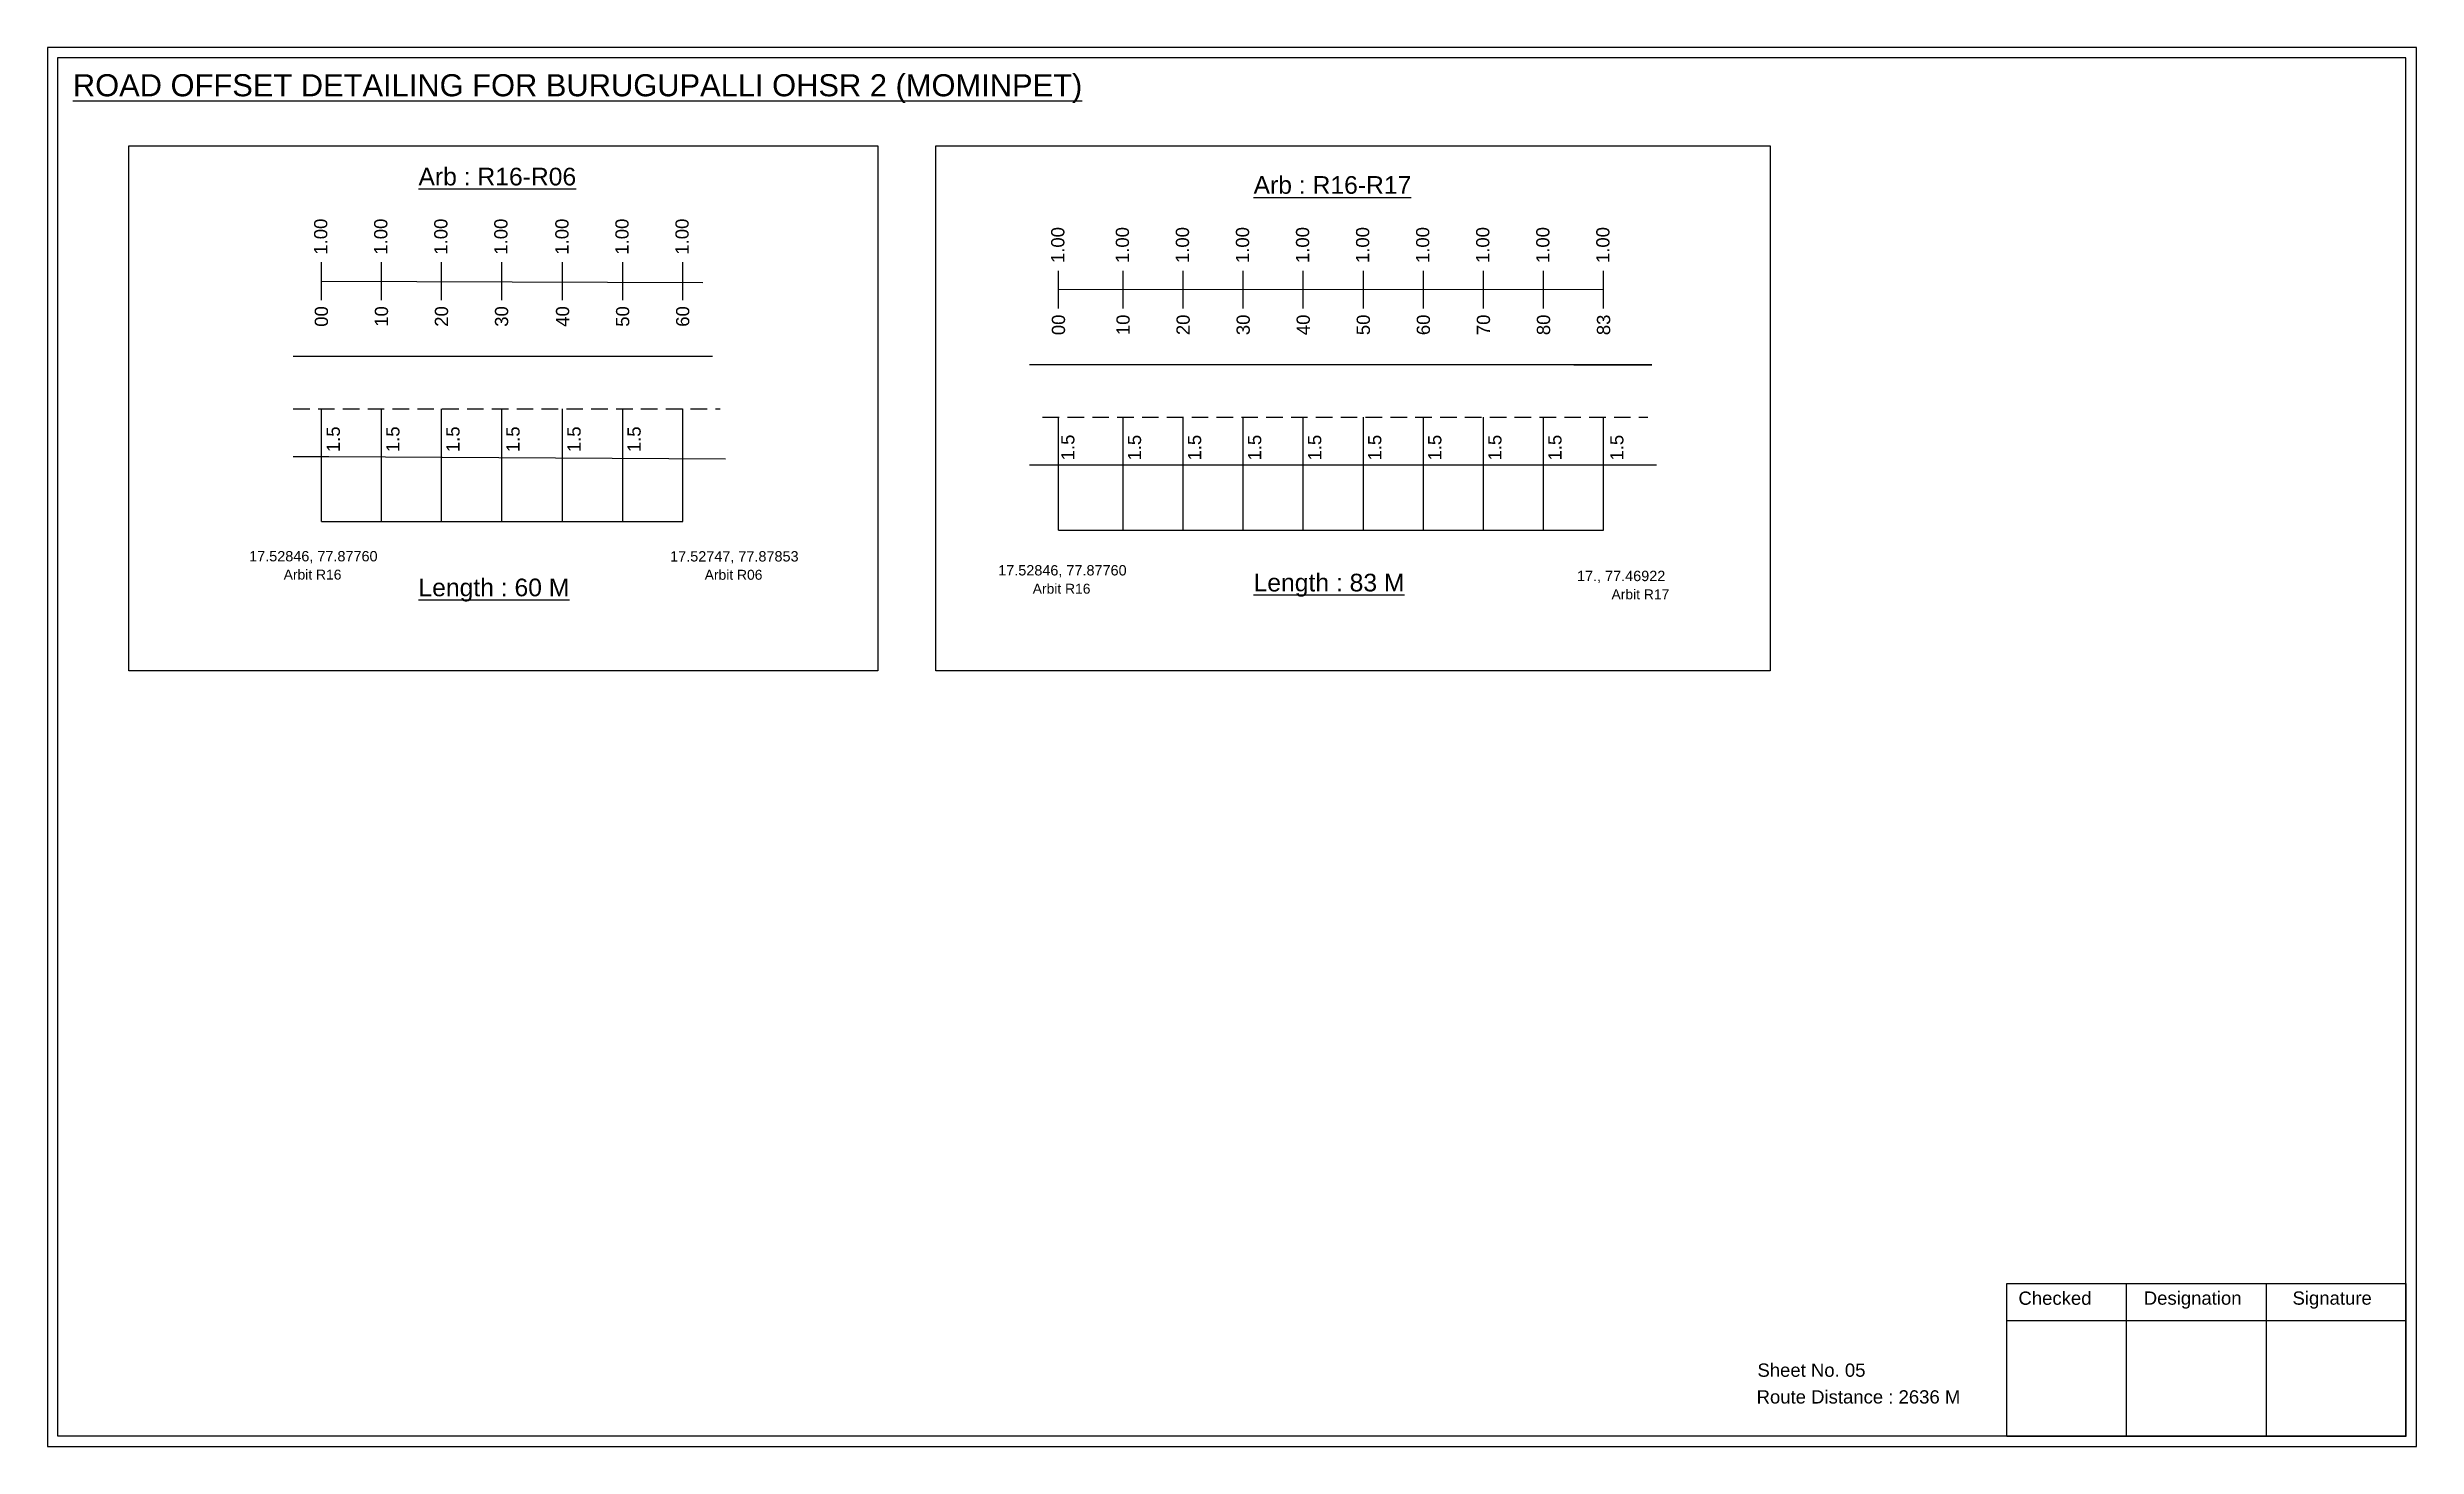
# Model space of a CAD drawing. Header units: inches. Extents: x -117 to 51867, y -12715 to 3423.
# Drawn here: x 2842 to 3379, y -1232 to -915 of the extents above; entities that cross this region are included whole.
import ezdxf

# ---------------------------------------------------------------- set-up
doc = ezdxf.new("R2010")
doc.units = ezdxf.units.IN
doc.header["$MEASUREMENT"] = 0
doc.linetypes.add('DASHED2', pattern=[0.375, 0.25, -0.125])
doc.layers.add('PDF_Geometry', color=7, linetype='Continuous')
doc.layers.add('PDF_Text', color=5, linetype='Continuous')
doc.styles.add('PDF Arial', font='arial.ttf')
doc.styles.get("Standard").update_dxf_attribs({"font": 'arial.ttf'})

msp = doc.modelspace()

# ---------------------------------------------------------------- texts
at = {"color": 242, "true_color": 0xcd2027}
for s, height, p in [('%%UROAD OFFSET DETAILING FOR BURUGUPALLI OHSR 2 (MOMINPET)', 5, (2848.17, -925.98)), ('%%UArb : R16-R06', 4, (2926.42, -946.15)), ('%%UArb : R16-R17', 4, (3115.52, -948.05)), ('%%ULength : 60 M', 4, (2926.42, -1039.15)), ('%%ULength : 83 M', 4, (3115.52, -1038.05))]:
    msp.add_text(s, height=height, dxfattribs=at).set_placement(p)
at = {"color": 217, "true_color": 0x93278f}
for s, p in [('1.00', (2905.78, -961.83)), ('1.00', (2919.38, -961.83)), ('1.00', (2932.98, -961.83)), ('1.00', (2946.58, -961.83)), ('1.00', (2960.4, -961.83)), ('1.00', (2974, -961.83)), ('1.00', (2987.6, -961.83)), ('1.00', (3072.68, -963.73)), ('1.00', (3087.31, -963.73)), ('1.00', (3100.91, -963.73)), ('1.00', (3114.51, -963.73)), ('1.00', (3128.11, -963.73)), ('1.00', (3141.71, -963.73)), ('1.00', (3155.31, -963.73)), ('1.00', (3168.91, -963.73)), ('1.00', (3182.51, -963.73)), ('1.00', (3196.11, -963.73)), ('00', (2905.93, -978.15)), ('10', (2919.53, -978.15)), ('20', (2933.13, -978.15)), ('30', (2946.73, -978.15)), ('40', (2960.55, -978.15)), ('50', (2974.15, -978.15)), ('60', (2987.75, -978.15)), ('00', (3072.83, -980.05)), ('10', (3087.46, -980.05)), ('20', (3101.06, -980.05)), ('30', (3114.66, -980.05)), ('40', (3128.26, -980.05)), ('50', (3141.86, -980.05)), ('60', (3155.46, -980.05)), ('70', (3169.06, -980.05)), ('80', (3182.66, -980.05)), ('83', (3196.26, -980.05))]:
    msp.add_text(s, height=3, rotation=90, dxfattribs=at).set_placement(p)
for p in [(2908.63, -1006.53), (2922.12, -1006.53), (2935.72, -1006.53), (2949.32, -1006.53), (2963.14, -1006.53), (2976.74, -1006.53), (3074.95, -1008.38), (3090.05, -1008.43), (3103.65, -1008.43), (3117.25, -1008.43), (3130.85, -1008.43), (3144.45, -1008.43), (3158.05, -1008.43), (3171.65, -1008.43), (3185.25, -1008.43), (3199.27, -1008.43)]:
    msp.add_text('1.5', height=3, rotation=90).set_placement(p)
at = {"color": 5}
for s, height, p in [('17.52846, 77.87760', 2.34, (2888.08, -1031.25)), ('17.52747, 77.87853', 2.34, (2983.41, -1031.28)), ('Arbit R16', 2.246, (2895.9, -1035.37)), ('Arbit R06', 2.246, (2991.23, -1035.41)), ('17.52846, 77.87760', 2.34, (3057.69, -1034.44)), ('17., 77.46922', 2.34, (3188.75, -1035.72)), ('Arbit R16', 2.246, (3065.51, -1038.56)), ('Arbit R17', 2.246, (3196.57, -1039.84))]:
    msp.add_text(s, height=height, dxfattribs=at).set_placement(p)
for s, p in [('Sheet No. 05', (3229.61, -1215.82)), ('Route Distance : 2636 M', (3229.42, -1221.87))]:
    msp.add_text(s, height=3).set_placement(p)
at = {"layer": 'PDF_Text', "color": 7, "attachment_point": 7, "style": 'PDF Arial'}
for s, insert, char_height in [('Checked', (3288.71, -1199.57), 3.001), ('Designation', (3317.09, -1200.41), 3.0006), ('Signature', (3350.77, -1200.41), 3.001)]:
    msp.add_mtext(s, dxfattribs=dict(at, insert=insert, char_height=char_height))

# ---------------------------------------------------------------- linework, layer by layer
at = {"color": 217, "true_color": 0x93278f}
for p, q in [((2904.46, -972.12), (2904.46, -963.56)), ((2918.06, -972.12), (2918.06, -963.56)), ((2931.66, -972.12), (2931.66, -963.56)), ((2945.26, -972.12), (2945.26, -963.56)), ((2959.07, -972.12), (2959.07, -963.56)), ((2972.67, -972.12), (2972.67, -963.56)), ((2986.27, -972.12), (2986.27, -963.56)), ((3071.35, -974.02), (3071.35, -965.46)), ((3085.98, -974.02), (3085.98, -965.46)), ((3099.58, -974.02), (3099.58, -965.46)), ((3113.18, -974.02), (3113.18, -965.46)), ((3126.78, -974.02), (3126.78, -965.46)), ((3140.38, -974.02), (3140.38, -965.46)), ((3153.98, -974.02), (3153.98, -965.46)), ((3167.58, -974.02), (3167.58, -965.46)), ((3181.18, -974.02), (3181.18, -965.46)), ((3194.78, -974.02), (3194.78, -965.46)), ((2904.46, -967.85), (2990.78, -968.09)), ((3071.35, -969.74), (3194.78, -969.67))]:
    msp.add_line(p, q, dxfattribs=at)
for p, q in [((2993, -984.84), (2898.05, -984.84)), ((3205.66, -986.74), (3064.8, -986.74)), ((3188.03, -986.74), (3205.66, -986.74)), ((2904.46, -1022.26), (2904.46, -996.73)), ((2918.06, -1022.26), (2918.06, -996.73)), ((2931.66, -1022.26), (2931.66, -996.73)), ((2945.26, -1022.26), (2945.26, -996.73)), ((2959.07, -1022.26), (2959.07, -996.73)), ((2972.67, -1022.26), (2972.67, -996.73)), ((2986.27, -1022.26), (2986.27, -996.73)), ((3071.35, -1024.16), (3071.35, -998.63)), ((3085.98, -1024.16), (3085.98, -998.63)), ((3099.58, -1024.16), (3099.58, -998.63)), ((3113.18, -1024.16), (3113.18, -998.63)), ((3126.78, -1024.16), (3126.78, -998.63)), ((3140.38, -1024.16), (3140.38, -998.63)), ((3153.98, -1024.16), (3153.98, -998.63)), ((3167.58, -1024.16), (3167.58, -998.63)), ((3181.18, -1024.16), (3181.18, -998.63)), ((3194.78, -1024.16), (3194.78, -998.63)), ((3064.8, -1009.43), (3096.91, -1009.43)), ((3096.91, -1009.43), (3206.78, -1009.43))]:
    msp.add_line(p, q)
at = {"linetype": 'DASHED2', "ltscale": 15}
for p, q in [((2898.05, -996.73), (2994.72, -996.73)), ((3067.76, -998.63), (3204.81, -998.63))]:
    msp.add_line(p, q, dxfattribs=at)
at = {"color": 5}
for p, q in [((2904.46, -1022.26), (2986.27, -1022.24)), ((3071.35, -1024.16), (3194.78, -1024.16))]:
    msp.add_line(p, q, dxfattribs=at)
for points in [[(2860.83, -937.22), (3030.44, -937.22), (3030.44, -1056.04), (2860.83, -1056.04)], [(3043.58, -937.22), (3232.5, -937.22), (3232.5, -1056.04), (3043.58, -1056.04)]]:
    msp.add_lwpolyline(points, close=True)
msp.add_lwpolyline([(2898.05, -1007.53), (2906.1, -1007.53), (2995.96, -1008.03)])
at = {"layer": 'PDF_Geometry'}
for points in [[(2842.4, -914.91), (2842.4, -1231.62), (3378.87, -1231.62), (3378.87, -914.91)], [(2844.72, -917.24), (2844.72, -1229.2), (3376.45, -1229.2), (3376.45, -917.24)]]:
    msp.add_lwpolyline(points, close=True, dxfattribs=at)
at = {"layer": 'PDF_Geometry', "color": 242, "true_color": 0xcc1f26}
msp.add_lwpolyline([(3376.45, -1229.3), (3286.11, -1229.3), (3286.11, -1194.69), (3376.45, -1194.69)], close=True, dxfattribs=at)
for points in [[(3313.09, -1194.69), (3313.09, -1229.3)], [(3344.82, -1194.69), (3344.82, -1229.3)], [(3286.11, -1203.06), (3376.45, -1203.06)]]:
    msp.add_lwpolyline(points, dxfattribs=at)

msp.set_redraw_order([(e.dxf.handle, doc.entitydb.next_handle()) for e in msp.query("TEXT MTEXT ATTDEF DIMENSION ARC_DIMENSION")])  # texts and dimensions are drawn at this point

doc.saveas('drawing.dxf')
